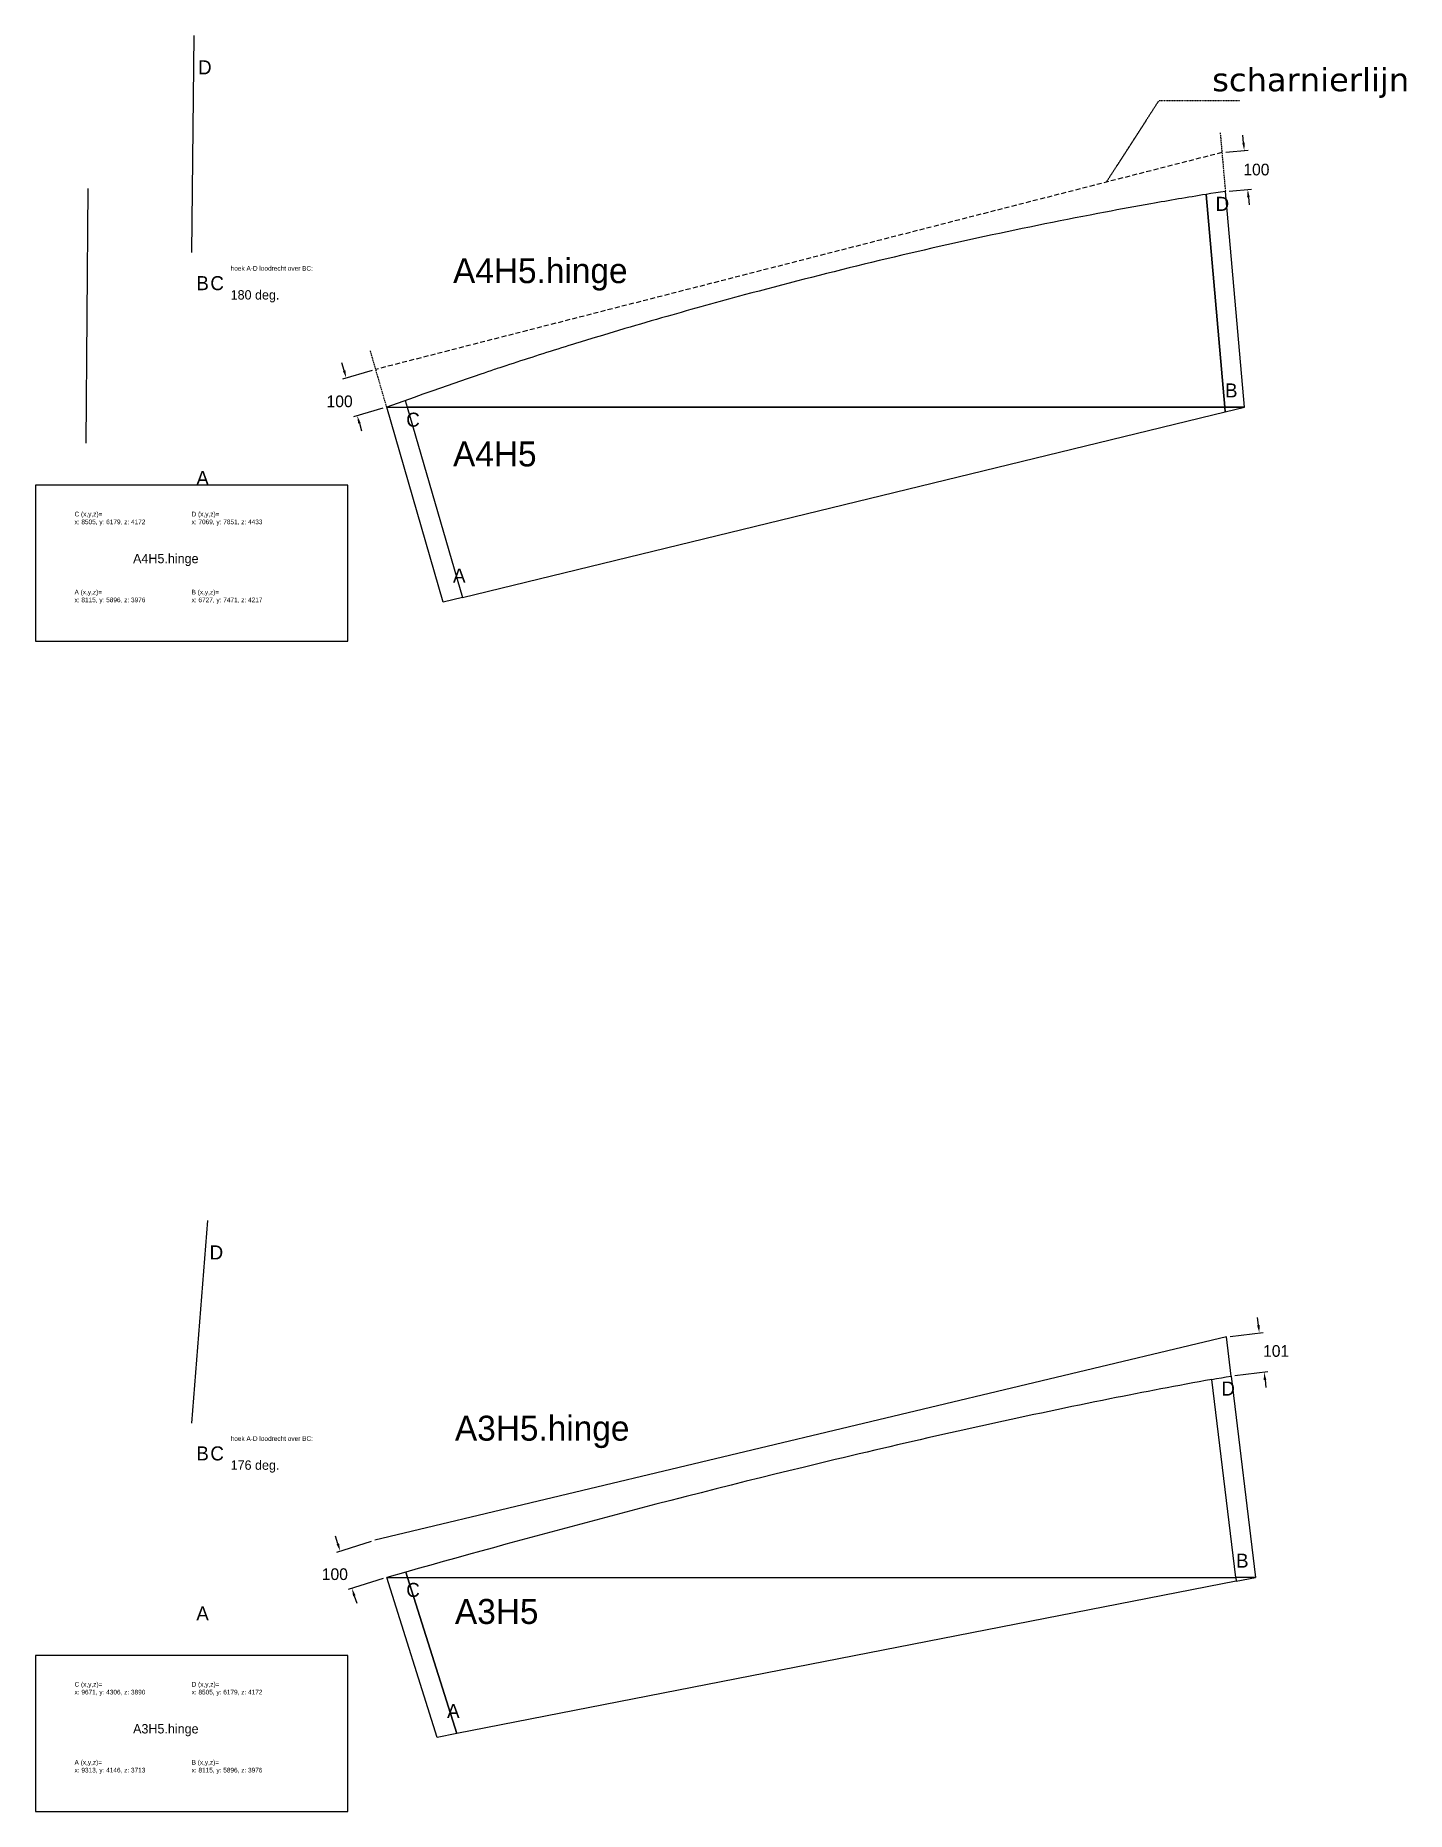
# Model space of a CAD drawing. Extents: x -5084 to 35011, y -26194 to 15088.
# Drawn here: x 16393 to 19906, y 10535 to 15088 of the extents above; entities that cross this region are included whole.
import ezdxf

# ---------------------------------------------------------------- set-up
doc = ezdxf.new("R2010")
doc.units = 0
doc.header["$MEASUREMENT"] = 0
doc.linetypes.add('HIDDEN2', pattern=[0.1875, 0.125, -0.0625])
doc.layers.get('Defpoints').update_dxf_attribs({"linetype": 'CONTINUOUS'})
for name, color, linetype in [('08-coord.marker.cut.hingeA', 7, 'CONTINUOUS'), ('08-dimensions', 6, 'CONTINUOUS'), ('08-text.hingeA', 7, 'CONTINUOUS'), ('10_HINGE.DETAIL.hatch', 7, 'CONTINUOUS'), ('65_SEGA_PLINES', 5, 'CONTINUOUS'), ('80_DOORS_A_HINGE', 5, 'CONTINUOUS')]:
    doc.layers.add(name, color=color, linetype=linetype)
doc.dimstyles.new('sndr', dxfattribs={"dimtxt": 30, "dimasz": 20, "dimexe": 10, "dimexo": 10, "dimgap": 20, "dimtad": 1, "dimtih": 1, "dimtoh": 1, "dimdec": 0, "dimzin": 0, "dimdsep": 46, "dimtxsty": 'Standard', "dimcen": 1, "dimadec": 0, "dimazin": 0, "dimtfac": 1, "dimtdec": 0, "dimtofl": 0, "dimtmove": 2, "dimatfit": 3, "dimfxl": 0, "dimtolj": 1, "dimtzin": 0, "dimarcsym": 0})

msp = doc.modelspace()

# ---------------------------------------------------------------- texts
at = {"layer": '08-coord.marker.cut.hingeA', "color": 6}
for s, p in [('A4H5.hinge', (17463.03183862033, 14453.10053893118)), ('A4H5', (17463.03183862033, 13983.2301441441))]:
    msp.add_text(s, height=64, dxfattribs=at).set_placement(p)
at = {"layer": '08-coord.marker.cut.hingeA'}
for s, p in [('A3H5.hinge', (17467.88880427662, 11485.68999071542)), ('A3H5', (17467.88880427662, 11015.81959592834))]:
    msp.add_text(s, height=64, dxfattribs=at).set_placement(p)
at = {"layer": '08-dimensions', "linetype": 'HIDDEN2', "insert": (19408.45407892839, 15005.06462287343), "char_height": 60, "width": 776.0424, "attachment_point": 1}
msp.add_mtext('{\\fVerdana|b0|i0|c0|p34;scharnierlijn}', dxfattribs=at)
at = {"layer": '08-text.hingeA', "color": 6}
for s, height, p in [('D', 35.99999999999999, (16809.59536857082, 14988.36016406116, -2149.065202078532)), ('D', 36.00000000000001, (19417.19501532461, 14638.37818401192)), ('hoek A-D loodrecht over BC: ', 12, (16893.12981324608, 14485.06065985328)), ('B', 35.99999999999999, (16805.12981324608, 14435.06065985328)), ('C', 35.99999999999999, (16841.12981324608, 14435.06065985329)), ('180 deg.', 24, (16893.12981324608, 14411.06065985328)), ('B', 36, (19441.26435097349, 14160.06065985328)), ('C', 36, (17343.12981324608, 14085.06065985328)), ('A', 35.99999999999999, (16805.12981324608, 13935.54982116737, -144.777866079362)), ('x: 8505, y: 6179, z: 4172', 12, (16493.12981324608, 13835.06065985328)), ('C (x,y,z)=', 12, (16493.12981324608, 13855.06065985328)), ('x: 7069, y: 7851, z: 4433', 12, (16793.12981324608, 13835.06065985328)), ('D (x,y,z)=', 12, (16793.12981324608, 13855.06065985328)), ('A4H5.hinge', 24, (16643.12981324608, 13735.06065985328)), ('A', 36, (17462.90767932544, 13685.54982116737)), ('A (x,y,z)=', 12, (16493.12981324608, 13655.06065985328)), ('B (x,y,z)=', 12, (16793.12981324608, 13655.06065985328)), ('x: 8115, y: 5896, z: 3976', 12, (16493.12981324608, 13635.06065985328)), ('x: 6727, y: 7471, z: 4217', 12, (16793.12981324608, 13635.06065985328))]:
    msp.add_text(s, height=height, dxfattribs=at).set_placement(p)
at = {"layer": '08-text.hingeA'}
for s, height, p in [('D', 35.99999999999999, (16839.21107699569, 11950.21749022699, -2163.797792330215)), ('D', 36, (19431.9276055763, 11601.34361756102)), ('hoek A-D loodrecht over BC: ', 12, (16893.12981324608, 11485.06065985328)), ('B', 35.99999999999999, (16805.12981324608, 11435.06065985329)), ('C', 35.99999999999999, (16841.12981324608, 11435.06065985329)), ('176 deg.', 24, (16893.12981324608, 11411.06065985328)), ('B', 36, (19469.56637992376, 11160.06065985328)), ('C', 36, (17343.12981324608, 11085.06065985328)), ('A', 35.99999999999999, (16805.12981324608, 11024.76960513653, -129.6177119776426)), ('x: 9671, y: 4306, z: 3890', 12, (16493.12981324608, 10835.06065985328)), ('C (x,y,z)=', 12, (16493.12981324608, 10855.06065985328)), ('x: 8505, y: 6179, z: 4172', 12, (16793.12981324608, 10835.06065985328)), ('D (x,y,z)=', 12, (16793.12981324608, 10855.06065985328)), ('A', 36, (17447.74752522372, 10774.76960513652)), ('A3H5.hinge', 24, (16643.12981324608, 10735.06065985328)), ('A (x,y,z)=', 12, (16493.12981324608, 10655.06065985328)), ('B (x,y,z)=', 12, (16793.12981324608, 10655.06065985328)), ('x: 9313, y: 4146, z: 3713', 12, (16493.12981324608, 10635.06065985328)), ('x: 8115, y: 5896, z: 3976', 12, (16793.12981324608, 10635.06065985328))]:
    msp.add_text(s, height=height, dxfattribs=at).set_placement(p)

# ---------------------------------------------------------------- blocks, each defined once
blk = doc.blocks.new('*D13')
at = {"layer": '08-dimensions', "color": 0, "lineweight": -2}
for p, q in [((17183.827542697, 14229.27376389008), (17178.25973406875, 14248.48312377216)), ((17255.4307015595, 14229.20466662275), (17179.79067138422, 14207.28049969388)), ((17283.50984881536, 14132.32948990016), (17207.86981864008, 14110.4053229713)), ((17223.04230720937, 14093.97986740335), (17228.61011583763, 14074.77050752127))]:
    blk.add_line(p, q, dxfattribs=at)
at = {"layer": '08-dimensions', "color": 0}
for points in [[(17187.02910267735, 14230.20173199479), (17180.62598271666, 14228.34579578538), (17189.39535132526, 14210.06440400801)], [(17226.24386718972, 14094.90783550806), (17219.84074722903, 14093.05189929864), (17217.47449858112, 14113.18922728542)]]:
    blk.add_solid(points, dxfattribs=at)
at = {"layer": 'Defpoints', "color": 0}
for p in [(17189.39535132526, 14210.06440400801), (17265.03538150054, 14231.98857093688, -0.7822832782885598), (17293.1145287564, 14135.11339421429)]:
    blk.add_point(p, dxfattribs=at)
at = {"layer": '08-dimensions', "color": 0, "insert": (17172.3260768572, 14149.89648725769), "char_height": 30, "attachment_point": 5}
blk.add_mtext('\\A1;100', dxfattribs=at)
blk = doc.blocks.new('*D14')
at = {"layer": '08-dimensions', "color": 0, "lineweight": -2}
for p, q in [((19488.85851558346, 14812.92027305395), (19487.09180800059, 14832.84208884259)), ((19443.32828700857, 14788.80406772556), (19500.58613106066, 14793.88181105674)), ((19452.15592321894, 14689.26153780336), (19509.41376727102, 14694.33928113454)), ((19501.21956695957, 14673.53411155446), (19502.98627454245, 14653.61229576582))]:
    blk.add_line(p, q, dxfattribs=at)
at = {"layer": '08-dimensions', "color": 0}
for points in [[(19492.1788182149, 14813.21472431776), (19485.53821295202, 14812.62582179013), (19490.62522316634, 14792.9984572653)], [(19504.53986959101, 14673.82856281827), (19497.89926432813, 14673.23966029065), (19499.4528593767, 14693.4559273431)]]:
    blk.add_solid(points, dxfattribs=at)
at = {"layer": 'Defpoints', "color": 0}
for p in [(19433.36737911425, 14787.92071393412), (19490.62522316634, 14792.9984572653), (19442.19501532461, 14688.37818401192)]:
    blk.add_point(p, dxfattribs=at)
at = {"layer": '08-dimensions', "color": 0, "insert": (19521.76577877996, 14744.14079317792), "char_height": 30, "attachment_point": 5}
blk.add_mtext('\\A1;100', dxfattribs=at)
blk = doc.blocks.new('*D15')
at = {"layer": '08-dimensions', "color": 0, "lineweight": -2}
for p, q in [((17167.83727421702, 11221.47404924689), (17161.81244414368, 11240.5450068156)), ((17253.42722194153, 11227.53902477888), (17164.326625506, 11199.39067664152)), ((17283.59433446172, 11132.04824481661), (17194.4937380262, 11103.89989667924)), ((17210.05404688389, 11087.8413541472), (17216.07887695722, 11068.7703965785))]:
    blk.add_line(p, q, dxfattribs=at)
at = {"layer": '08-dimensions', "color": 0}
for points in [[(17171.01576714514, 11222.47818759245), (17164.6587812889, 11220.46991090133), (17173.86210429036, 11202.40309167818)], [(17213.232539812, 11088.84549249276), (17206.87555395577, 11086.83721580165), (17204.02921681055, 11106.91231171591)]]:
    blk.add_solid(points, dxfattribs=at)
at = {"layer": 'Defpoints', "color": 0}
for p in [(17262.96270072588, 11230.55143981555), (17293.12981324608, 11135.06065985328), (17204.02921681055, 11106.91231171591)]:
    blk.add_point(p, dxfattribs=at)
at = {"layer": '08-dimensions', "color": 0, "insert": (17160.1541778787, 11143.23996276267), "char_height": 30, "attachment_point": 5}
blk.add_mtext('\\A1;100', dxfattribs=at)
blk = doc.blocks.new('*D16')
at = {"layer": '08-dimensions', "color": 0, "lineweight": -2}
for p, q in [((19526.85233797043, 11781.63447516667), (19524.4434737273, 11801.48887954097)), ((19454.69962949759, 11752.73378045592), (19539.18840440071, 11762.98450291393)), ((19466.85480776344, 11652.54804968258), (19551.34358266656, 11662.79877214059)), ((19543.82524472254, 11641.73993564473), (19546.23410896567, 11621.88553127043))]:
    blk.add_line(p, q, dxfattribs=at)
at = {"layer": '08-dimensions', "color": 0}
for points in [[(19530.16140536614, 11782.03595254052), (19523.54327057472, 11781.23299779281), (19529.26120221356, 11761.78007079237)], [(19547.13431211825, 11642.14141301858), (19540.51617732683, 11641.33845827087), (19541.41638047941, 11661.59434001903)]]:
    blk.add_solid(points, dxfattribs=at)
at = {"layer": 'Defpoints', "color": 0}
for p in [(19444.77242731044, 11751.52934833436), (19541.41638047941, 11661.59434001903), (19456.92760557629, 11651.34361756101)]:
    blk.add_point(p, dxfattribs=at)
at = {"layer": '08-dimensions', "color": 0, "insert": (19572.30144392134, 11715.44941932526), "char_height": 30, "attachment_point": 5}
blk.add_mtext('\\A1;101', dxfattribs=at)

# ---------------------------------------------------------------- dimensions: what is measured, and where the dimension line sits
at = {"layer": '08-dimensions'}
for base, p1, p2, angle, picture, middle in [((19490.62522316634, 14792.9984572653), (19442.19501532461, 14688.37818401192), (19433.36737911425, 14787.92071393412), 95.06784989337771, '*D14', (19521.76577877996, 14744.14079317792)), ((19541.41638047941, 11661.59434001903), (19444.77242731044, 11751.52934833436), (19456.92760557629, 11651.34361756102), 276.9176822931769, '*D16', (19572.30144392134, 11715.44941932526)), ((17204.02921681055, 11106.91231171591), (17262.96270072588, 11230.55143981555), (17293.12981324608, 11135.06065985328), 287.53218597261184, '*D15', (17160.1541778787, 11143.23996276267))]:
    dim = msp.add_linear_dim(base=base, p1=p1, p2=p2, angle=angle, dimstyle='sndr', dxfattribs=at)
    dim.commit()
    dim.dimension.update_dxf_attribs({"geometry": picture, "text_midpoint": middle, "dimtype": 161})
dim = msp.add_linear_dim(base=(17189.39535132526, 14210.06440400801), p1=(17293.1145287564, 14135.11339421429), p2=(17265.03538150054, 14231.98857093688, -0.7822832782885598), angle=106.16416409156643, text='100', dimstyle='sndr', dxfattribs=at)
dim.commit()
dim.dimension.update_dxf_attribs({"geometry": '*D13', "text_midpoint": (17172.3260768572, 14149.89648725769), "dimtype": 161})

# ---------------------------------------------------------------- linework, layer by layer
at = {"layer": '08-text.hingeA', "color": 6}
msp.add_lwpolyline([(16393.12981324608, 13535.06065985328), (17193.12981324608, 13535.06065985328), (17193.12981324608, 13935.06065985328), (16393.12981324608, 13935.06065985328)], close=True, dxfattribs=at)
at = {"layer": '08-text.hingeA'}
msp.add_lwpolyline([(16393.12981324608, 10535.06065985328), (17193.12981324608, 10535.06065985328), (17193.12981324608, 10935.06065985328), (16393.12981324608, 10935.06065985328)], close=True, dxfattribs=at)
at = {"layer": '10_HINGE.DETAIL.hatch', "color": 6, "linetype": 'HIDDEN2'}
for p, q in [((19137.56326649641, 14712.08038394037, -0.1067191791660492), (19271.74258295125, 14920.2046574209, -0.01941236439738243)), ((19479.11675409471, 14920.20465742089), (19271.74258295125, 14920.2046574209))]:
    msp.add_line(p, q, dxfattribs=at)
at = {"layer": '10_HINGE.DETAIL.hatch', "color": 6, "linetype": 'HIDDEN2', "ltscale": 30}
msp.add_line((19428.89162425815, 14838.39039246087), (19442.19501532461, 14688.37818401192), dxfattribs=at)
at = {"layer": '65_SEGA_PLINES', "color": 2, "extrusion": (-1.936107229816297e-07, -1.716470249268908e-08, 0.9999999999999812)}
for p, q in [((19277.92482569839, 14661.20983418781, -3.227405585615542e-05), (19269.09742112296, 14659.65781150287, -3.400977604570496e-05)), ((19286.74888007682, 14662.75225832922, -3.053914905681501e-05), (19277.92482569839, 14661.20983418781, -3.227405585615542e-05)), ((19295.57021209121, 14664.28512814604, -2.880493333348066e-05), (19286.74888007682, 14662.75225832922, -3.053914905681501e-05)), ((19304.38944957457, 14665.80848785727, -2.707128637194757e-05), (19295.57021209121, 14664.28512814604, -2.880493333348066e-05)), ((19313.20722035988, 14667.32238168186, -2.533808585801397e-05), (19304.38944957457, 14665.80848785727, -2.707128637194757e-05)), ((19322.02415228011, 14668.82685383879, -2.360520947747606e-05), (19313.20722035988, 14667.32238168186, -2.533808585801397e-05)), ((19330.84087316825, 14670.32194854704, -2.187253491612977e-05), (19322.02415228011, 14668.82685383879, -2.360520947747606e-05)), ((19339.65801085729, 14671.80771002557, -2.013993985977184e-05), (19330.84087316825, 14670.32194854704, -2.187253491612977e-05)), ((19348.47619318021, 14673.28418249334, -1.840730199419995e-05), (19339.65801085729, 14671.80771002557, -2.013993985977184e-05)), ((19357.29604796999, 14674.75141016935, -1.667449900520911e-05), (19348.47619318021, 14673.28418249334, -1.840730199419995e-05)), ((19366.11820305963, 14676.20943727255, -1.494140857859628e-05), (19357.29604796999, 14674.75141016935, -1.667449900520911e-05)), ((19374.94328628209, 14677.65830802193, -1.320790840015837e-05), (19366.11820305963, 14676.20943727255, -1.494140857859628e-05)), ((19383.77192547038, 14679.09806663644, -1.147387615569136e-05), (19374.94328628209, 14677.65830802193, -1.320790840015837e-05)), ((19392.60474845746, 14680.52875733506, -9.739189530992716e-06), (19383.77192547038, 14679.09806663644, -1.147387615569136e-05)), ((19440.97787397507, 14135.06186620367, -9.736410632531006e-06), (19392.60474845746, 14680.52875733506, -9.739189530992716e-06)), ((19037.87906104755, 14616.43404310412, -7.951805303171009e-05), (19018.50561368558, 14612.59572097166, -8.333484383958286e-05)), ((19057.2639663925, 14620.24086404754, -7.569958454400807e-05), (19037.87906104755, 14616.43404310412, -7.951805303171009e-05)), ((19076.66196087148, 14624.01648947481, -7.187911732135647e-05), (19057.2639663925, 14620.24086404754, -7.569958454400807e-05)), ((19096.07467563555, 14627.76122505878, -6.805633030863487e-05), (19076.66196087148, 14624.01648947481, -7.187911732135647e-05)), ((19115.50374183579, 14631.47537647234, -6.423090245072203e-05), (19096.07467563555, 14627.76122505878, -6.805633030863487e-05)), ((19134.95079062324, 14635.15924938833, -6.040251269249987e-05), (19115.50374183579, 14631.47537647234, -6.423090245072203e-05)), ((19149.50102757059, 14637.8935162892, -5.753849791968079e-05), (19134.95079062324, 14635.15924938833, -6.040251269249987e-05)), ((19164.05294445012, 14640.60932550843, -5.467447471459164e-05), (19149.50102757059, 14637.8935162892, -5.753849791968079e-05)), ((19178.60708279301, 14643.30682390525, -5.181033571019424e-05), (19164.05294445012, 14640.60932550843, -5.467447471459164e-05)), ((19193.16398413044, 14645.98615833889, -4.894597353945023e-05), (19178.60708279301, 14643.30682390525, -5.181033571019424e-05)), ((19207.72418999359, 14648.6474756686, -4.608128083532001e-05), (19193.16398413044, 14645.98615833889, -4.894597353945023e-05)), ((19222.28824191364, 14651.29092275361, -4.321615023076874e-05), (19207.72418999359, 14648.6474756686, -4.608128083532001e-05)), ((19236.85668142176, 14653.91664645314, -4.035047435875646e-05), (19222.28824191364, 14651.29092275361, -4.321615023076874e-05)), ((19251.43005004913, 14656.52479362645, -3.748414585224723e-05), (19236.85668142176, 14653.91664645314, -4.035047435875646e-05)), ((19260.26603851753, 14658.0961460554, -3.574643193966824e-05), (19251.43005004913, 14656.52479362645, -3.748414585224723e-05)), ((19269.09742112296, 14659.65781150287, -3.400977604570496e-05), (19260.26603851753, 14658.0961460554, -3.574643193966824e-05)), ((18825.04247589525, 14572.41268621975, -0.0001214811116542342), (18805.70735201234, 14568.2120077791, -0.0001252967023638442)), ((18844.39105673601, 14576.58283225019, -0.0001176634396130228), (18825.04247589525, 14572.41268621975, -0.0001214811116542342)), ((18863.7347840491, 14580.71842036292, -0.0001138473004431882), (18844.39105673601, 14576.58283225019, -0.0001176634396130228)), ((18883.07528898559, 14584.81975623083, -0.0001100323730896091), (18863.7347840491, 14580.71842036292, -0.0001138473004431882)), ((18902.41420269655, 14588.88714552677, -0.0001062183364971633), (18883.07528898559, 14584.81975623083, -0.0001100323730896091)), ((18921.75315633303, 14592.9208939236, -0.0001024048696107335), (18902.41420269655, 14588.88714552677, -0.0001062183364971633)), ((18941.09378104611, 14596.9213070942, -9.859165137519763e-05), (18921.75315633303, 14592.9208939236, -0.0001024048696107335)), ((18960.43770798683, 14600.88869071144, -9.4778360735436e-05), (18941.09378104611, 14596.9213070942, -9.859165137519763e-05)), ((18979.78656830628, 14604.82335044819, -9.096467663632549e-05), (18960.43770798683, 14600.88869071144, -9.4778360735436e-05)), ((18999.14199315551, 14608.7255919773, -8.715027802274852e-05), (18979.78656830628, 14604.82335044819, -9.096467663632549e-05)), ((19018.50561368558, 14612.59572097166, -8.333484383958286e-05), (18999.14199315551, 14608.7255919773, -8.715027802274852e-05)), ((18612.76378899813, 14524.481753285, -0.0001634032619019977), (18593.50852574382, 14519.93885576131, -0.0001672092648263168)), ((18632.02593173361, 14528.99410246808, -0.0001595964513895373), (18612.76378899813, 14524.481753285, -0.0001634032619019977)), ((18651.29503006542, 14533.47579081351, -0.0001557888204831959), (18632.02593173361, 14528.99410246808, -0.0001595964513895373)), ((18670.57116010878, 14537.92670582427, -0.0001519803563772332), (18651.29503006542, 14533.47579081351, -0.0001557888204831959)), ((18689.85439797889, 14542.34673500335, -0.0001481710462659069), (18670.57116010878, 14537.92670582427, -0.0001519803563772332)), ((18709.14481979094, 14546.73576585371, -0.0001443608773434769), (18689.85439797889, 14542.34673500335, -0.0001481710462659069)), ((18728.44250166014, 14551.09368587834, -0.0001405498368042024), (18709.14481979094, 14546.73576585371, -0.0001443608773434769)), ((18747.74751970168, 14555.42038258021, -0.0001367379118423423), (18728.44250166014, 14551.09368587834, -0.0001405498368042024)), ((18767.05995003076, 14559.71574346231, -0.0001329250896521572), (18747.74751970168, 14555.42038258021, -0.0001367379118423423)), ((18786.37986876258, 14563.97965602762, -0.000129111357427904), (18767.05995003076, 14559.71574346231, -0.0001329250896521572)), ((18805.70735201234, 14568.2120077791, -0.0001252967023638442), (18786.37986876258, 14563.97965602762, -0.000129111357427904)), ((18439.60244934489, 14482.48370151635, -0.0001976500381286131), (18420.36631902944, 14477.66081798936, -0.0002014571425872548)), ((18458.84068664544, 14487.27589733389, -0.0001938430524804663), (18439.60244934489, 14482.48370151635, -0.0001976500381286131)), ((18478.07970140872, 14492.03697280906, -0.0001900364504786167), (18458.84068664544, 14487.27589733389, -0.0001938430524804663)), ((18497.31816411238, 14496.76649530895, -0.0001862304969588621), (18478.07970140872, 14492.03697280906, -0.0001900364504786167)), ((18516.55474523406, 14501.46403220067, -0.0001824254567570045), (18497.31816411238, 14496.76649530895, -0.0001862304969588621)), ((18535.78325171577, 14506.12799811666, -0.0001786225561278397), (18516.55474523406, 14501.46403220067, -0.0001824254567570045)), ((18555.01833321783, 14510.76186568011, -0.0001748188991334966), (18535.78325171577, 14506.12799811666, -0.0001786225561278397)), ((18574.26006585545, 14515.365522394, -0.0001710144729682363), (18555.01833321783, 14510.76186568011, -0.0001748188991334966)), ((18593.50852574382, 14519.93885576131, -0.0001672092648263168), (18574.26006585545, 14515.365522394, -0.0001710144729682363)), ((18247.55533170863, 14432.94530375013, -0.0002356827312803287), (18228.4133949738, 14427.83933793835, -0.0002394764578749258)), ((18266.71267065214, 14438.02490818151, -0.0002318864751382264), (18247.55533170863, 14432.94530375013, -0.0002356827312803287)), ((18285.88408228197, 14443.07771859958, -0.0002280879542844203), (18266.71267065214, 14438.02490818151, -0.0002318864751382264)), ((18305.06823707575, 14448.10330237144, -0.000224287433554709), (18285.88408228197, 14443.07771859958, -0.0002280879542844203)), ((18324.26380551111, 14453.10122686417, -0.000220485177784895), (18305.06823707575, 14448.10330237144, -0.000224287433554709)), ((18343.46945806573, 14458.07105944488, -0.0002166814518107758), (18324.26380551111, 14453.10122686417, -0.000220485177784895)), ((18362.68386521723, 14463.01236748066, -0.0002128765204681516), (18343.46945806573, 14458.07105944488, -0.0002166814518107758)), ((18381.90569744325, 14467.9247183386, -0.0002090706485928241), (18362.68386521723, 14463.01236748066, -0.0002128765204681516)), ((18401.13362522144, 14472.8076793858, -0.0002052641010205911), (18381.90569744325, 14467.9247183386, -0.0002090706485928241)), ((18420.36631902944, 14477.66081798936, -0.0002014571425872548), (18401.13362522144, 14472.8076793858, -0.0002052641010205911)), ((18085.21153582189, 14388.67372454321, -0.0002678741394595123), (18072.81880567484, 14385.20364907912, -0.0002703330677159674)), ((18097.60879848271, 14392.13213748121, -0.0002654145338435799), (18085.21153582189, 14388.67372454321, -0.0002678741394595123)), ((18110.00998798713, 14395.57873276057, -0.0002629543707952153), (18097.60879848271, 14392.13213748121, -0.0002654145338435799)), ((18122.41449866495, 14399.01335524874, -0.0002604937702414646), (18110.00998798713, 14395.57873276057, -0.0002629543707952153)), ((18134.821724846, 14402.43584981319, -0.0002580328521093733), (18122.41449866495, 14399.01335524874, -0.0002604937702414646)), ((18147.23106086009, 14405.84606132136, -0.0002555717363259871), (18134.821724846, 14402.43584981319, -0.0002580328521093733)), ((18159.64190103707, 14409.24383464072, -0.0002531105428183492), (18147.23106086009, 14405.84606132136, -0.0002555717363259871)), ((18172.05363970672, 14412.62901463872, -0.0002506493915135091), (18159.64190103707, 14409.24383464072, -0.0002531105428183492)), ((18184.46567119888, 14416.00144618281, -0.0002481884023385097), (18172.05363970672, 14412.62901463872, -0.0002506493915135091)), ((18196.87738984336, 14419.36097414044, -0.0002457276952203986), (18184.46567119888, 14416.00144618281, -0.0002481884023385097)), ((18209.28818996999, 14422.70744337907, -0.0002432673900862193), (18196.87738984336, 14419.36097414044, -0.0002457276952203986)), ((18228.4133949738, 14427.83933793835, -0.0002394764578749258), (18209.28818996999, 14422.70744337907, -0.0002432673900862193)), ((17930.31516220684, 14344.32958547812, -0.0002986248922967019), (17916.89304816038, 14340.38098041626, -0.0003012913341323268)), ((17943.74151617347, 14348.26196581975, -0.0002959579080595629), (17930.31516220684, 14344.32958547812, -0.0002986248922967019)), ((17957.17232309723, 14352.17821477777, -0.0002932903385725745), (17943.74151617347, 14348.26196581975, -0.0002959579080595629)), ((17970.60779601507, 14356.07842568882, -0.0002906221409874055), (17957.17232309723, 14352.17821477777, -0.0002932903385725745)), ((17984.04814796392, 14359.96269188952, -0.0002879532724557234), (17970.60779601507, 14356.07842568882, -0.0002906221409874055)), ((17997.49359198074, 14363.83110671649, -0.0002852836901291948), (17984.04814796392, 14359.96269188952, -0.0002879532724557234)), ((18010.94434110247, 14367.68376350636, -0.0002826133511594876), (17997.49359198074, 14363.83110671649, -0.0002852836901291948)), ((18023.30532362795, 14371.20982461274, -0.0002801596086061037), (18010.94434110247, 14367.68376350636, -0.0002826133511594876)), ((18035.67386701811, 14374.72499885575, -0.0002777045890580134), (18023.30532362795, 14371.20982461274, -0.0002801596086061037)), ((18048.04936560277, 14378.22913110285, -0.0002752484124422639), (18035.67386701811, 14374.72499885575, -0.0002777045890580134)), ((18060.43121371173, 14381.72206622149, -0.0002727911986859007), (18048.04936560277, 14378.22913110285, -0.0002752484124422639)), ((18072.81880567484, 14385.20364907912, -0.0002703330677159674), (18060.43121371173, 14381.72206622149, -0.0002727911986859007)), ((17779.09051529083, 14298.82046302947, -0.0003286847560662864), (17769.54375190783, 14295.871445638, -0.0003305837308331743)), ((17788.6424012288, 14301.76189869481, -0.0003267849196559008), (17779.09051529083, 14298.82046302947, -0.0003286847560662864)), ((17807.759456915, 14307.621456773, -0.000322983075112066), (17788.6424012288, 14301.76189869481, -0.0003267849196559008)), ((17826.89075125707, 14313.44898372436, -0.0003191790236165344), (17807.759456915, 14307.621456773, -0.000322983075112066)), ((17846.03211654568, 14319.2433434007, -0.0003153735915841724), (17826.89075125707, 14313.44898372436, -0.0003191790236165344)), ((17865.17938507146, 14325.0033996538, -0.000311567605429847), (17846.03211654568, 14319.2433434007, -0.0003153735915841724)), ((17884.32838912506, 14330.72801633549, -0.0003077618915684242), (17865.17938507146, 14325.0033996538, -0.000311567605429847)), ((17903.47496099714, 14336.41605729755, -0.0003039572764147711), (17884.32838912506, 14330.72801633549, -0.0003077618915684242)), ((17916.89304816038, 14340.38098041626, -0.0003012913341323268), (17903.47496099714, 14336.41605729755, -0.0003039572764147711)), ((17626.67176682461, 14250.59966377953, -0.0003590223558258737), (17617.14450081191, 14247.49860003403, -0.0003609201655232328)), ((17636.15489324352, 14253.67498547444, -0.0003571335338818192), (17626.67176682461, 14250.59966377953, -0.0003590223558258737)), ((17645.65918865537, 14256.74620808723, -0.0003552406837532625), (17636.15489324352, 14253.67498547444, -0.0003571335338818192)), ((17655.17818480578, 14259.81152430362, -0.0003533450887856218), (17645.65918865537, 14256.74620808723, -0.0003552406837532625)), ((17664.70020897354, 14262.8674207673, -0.000351449069248605), (17655.17818480578, 14259.81152430362, -0.0003533450887856218)), ((17674.21358843744, 14265.91038412199, -0.0003495549454119228), (17664.70020897354, 14262.8674207673, -0.000351449069248605)), ((17683.72405943166, 14268.94245138428, -0.0003476615717143408), (17674.21358843744, 14265.91038412199, -0.0003495549454119228)), ((17693.24730975345, 14271.96875948682, -0.000345765822656173), (17683.72405943166, 14268.94245138428, -0.0003476615717143408)), ((17702.77999117243, 14274.98833642969, -0.0003438683631748129), (17693.24730975345, 14271.96875948682, -0.000345765822656173)), ((17712.31875545819, 14278.00021021293, -0.0003419698582076591), (17702.77999117243, 14274.98833642969, -0.0003438683631748129)), ((17721.86025438037, 14281.0034088366, -0.0003400709726921058), (17712.31875545819, 14278.00021021293, -0.0003419698582076591)), ((17731.40113970857, 14283.99696030075, -0.0003381723715655503), (17721.86025438037, 14281.0034088366, -0.0003400709726921058)), ((17740.93806321239, 14286.97989260545, -0.0003362747197653881), (17731.40113970857, 14283.99696030075, -0.0003381723715655503)), ((17750.46767666145, 14289.95123375075, -0.0003343786822290157), (17740.93806321239, 14286.97989260545, -0.0003362747197653881)), ((17760.00263204349, 14292.91498853891, -0.0003324817406547025), (17750.46767666145, 14289.95123375075, -0.0003343786822290157)), ((17769.54375190783, 14295.871445638, -0.0003305837308331743), (17760.00263204349, 14292.91498853891, -0.0003324817406547025)), ((17499.63966906432, 14207.99500982593, -0.0003843484283250347), (17482.51584815916, 14202.08706300639, -0.0003877651918201904)), ((17516.7875468838, 14213.88405204892, -0.0003809273316450793), (17499.63966906432, 14207.99500982593, -0.0003843484283250347)), ((17533.94425245782, 14219.74732957694, -0.000377504968060509), (17516.7875468838, 14213.88405204892, -0.0003809273316450793)), ((17542.52618190508, 14222.6684933418, -0.000375793273588693), (17533.94425245782, 14219.74732957694, -0.000377504968060509)), ((17551.11077271311, 14225.58182766805, -0.0003740811982388747), (17542.52618190508, 14222.6684933418, -0.000375793273588693)), ((17559.69847694583, 14228.48597591991, -0.000372368677772888), (17551.11077271311, 14225.58182766805, -0.0003740811982388747)), ((17563.99379057299, 14229.93372192947, -0.0003715122088665629), (17559.69847694583, 14228.48597591991, -0.000372368677772888)), ((17568.29044490919, 14231.37748549546, -0.0003706555487420481), (17563.99379057299, 14229.93372192947, -0.0003715122088665629)), ((17572.0192342207, 14232.62548831465, -0.0003699121935504979), (17568.29044490919, 14231.37748549546, -0.0003706555487420481)), ((17575.74929906494, 14233.86967262217, -0.0003691686569457533), (17572.0192342207, 14232.62548831465, -0.0003699121935504979)), ((17583.21245932016, 14236.3489348105, -0.0003676811532951474), (17575.74929906494, 14233.86967262217, -0.0003691686569457533)), ((17590.67895675373, 14238.81812413298, -0.0003661931764287746), (17583.21245932016, 14236.3489348105, -0.0003676811532951474)), ((17598.14831451229, 14241.27864597209, -0.0003647047945475868), (17590.67895675373, 14238.81812413298, -0.0003661931764287746)), ((17607.62078633221, 14244.38664413313, -0.0003628174745663273), (17598.14831451229, 14241.27864597209, -0.0003647047945475868)), ((17617.14450081191, 14247.49860003403, -0.0003609201655232328), (17607.62078633221, 14244.38664413313, -0.0003628174745663273)), ((17363.32405320761, 14160.25736647098, -0.0004115599957106276), (17293.1145287564, 14135.11339421429)), ((17385.93219673013, 14168.28442838315, -0.0004070450345683466), (17363.32405320761, 14160.25736647098, -0.0004115599957106276)), ((17408.53900016019, 14176.2679118046, -0.0004025310808941654), (17385.93219673013, 14168.28442838315, -0.0004070450345683466)), ((17431.12992089805, 14184.20249845103, -0.0003980210415780985), (17408.53900016019, 14176.2679118046, -0.0004025310808941654)), ((17448.22977247929, 14190.17945615436, -0.0003946077342497872), (17431.12992089805, 14184.20249845103, -0.0003980210415780985)), ((17465.3688154319, 14196.14476139434, -0.0003911870390627967), (17448.22977247929, 14190.17945615436, -0.0003946077342497872)), ((17482.51584815916, 14202.08706300639, -0.0003877651918201904), (17465.3688154319, 14196.14476139434, -0.0003911870390627967)), ((17340.72911219234, 14152.1920443524, -0.0004160730574309953), (17345.69985618263, 14135.11213099812, -0.0004154038397246048)), ((17345.69985618263, 14135.11213099812, -0.0004154038397246048), (19440.97787397507, 14135.06186620367, -9.736410632531006e-06))]:
    msp.add_line(p, q, dxfattribs=at)
at = {"layer": '65_SEGA_PLINES', "color": 2, "extrusion": (0.9999674327548735, -0.008070528457905944, 1.936146971914798e-07)}
msp.add_lwpolyline([(14570.12118810013, -2147.851289463967), (14570.11998174974, -2198.137766462389), (15123.43750590838, -2149.068430813508), (15121.50127481775, -2136.650669749543), (15119.54770766247, -2124.247521469653), (15117.57668296093, -2111.857261144903), (15115.58807923152, -2099.478163946364), (14570.12118810013, -2147.851289463968)], dxfattribs=at)
msp.add_lwpolyline([(14570.12118810013, -2147.851289463967), (14570.11998174974, -2198.137766462389), (15123.43750590838, -2149.068430813508), (15121.50127481775, -2136.650669749543), (15119.54770766247, -2124.247521469653), (15117.57668296093, -2111.857261144903), (15115.58807923152, -2099.478163946364), (14570.12118810013, -2147.851289463968)], dxfattribs=at)
at = {"layer": '65_SEGA_PLINES', "color": 2, "extrusion": (0.9999674327549176, -0.008070528452458885, 1.936107229538741e-07)}
for points in [[(14570.17145280374, -52.57327160521198), (14570.1211880093, -2147.85128939769), (15115.58807914068, -2099.478163880087), (15114.15738844206, -2090.645340893005), (15112.71762982755, -2081.816701704723), (15111.26875907818, -2072.991618482258), (15109.81073197497, -2064.169463392623), (15108.34350429897, -2055.349608602838), (15106.86703183119, -2046.53142627992), (15105.38127035266, -2037.714288590879), (15103.88617564442, -2028.897567702735), (15102.38170348748, -2020.080635782503), (15100.86780966289, -2011.262864997197), (15099.34444995167, -2002.443627513839), (15097.81158013484, -1993.62229549944), (15096.26915599344, -1984.798241121014), (15094.71713330849, -1975.970836545582), (15093.15546786103, -1967.139453940156), (15091.58411543208, -1958.303465471753), (15088.97596825877, -1943.730096844385), (15086.35024455923, -1929.161657336263), (15083.70679747423, -1914.597605416215), (15081.04548014452, -1900.037399553064), (15078.36614571087, -1885.480498215631), (15075.66864731405, -1870.926359872742), (15072.95283809482, -1856.374442993211), (15070.21857119395, -1841.824206045866), (15066.53469827796, -1822.377157258407), (15062.82054686441, -1802.94809105817), (15059.07581128044, -1783.535376294096), (15055.30018585317, -1764.137381815116), (15051.49336490974, -1744.752476470172), (15047.65504277728, -1725.379029108194), (15043.78491378293, -1706.015408578126), (15039.88267225381, -1686.659983728902), (15035.94801251707, -1667.311123409454), (15031.98062889983, -1647.967196468726), (15027.98021572923, -1628.626571755651), (15023.94646733239, -1609.287618119166), (15019.87907803645, -1589.948704408206), (15015.77774216855, -1570.608199471714), (15011.64215405581, -1551.26447215862), (15007.47200802537, -1531.91589131786), (15003.27132958472, -1512.580767434961), (14999.03897783324, -1493.253284185198), (14994.77506526794, -1473.933365453376), (14990.47970438584, -1454.620935124296), (14986.15300768396, -1435.315917082751), (14981.79508765933, -1416.018235213556), (14977.40605680897, -1396.727813401502), (14972.9860276299, -1377.444575531393), (14968.53511261914, -1358.168445488033), (14964.0534242737, -1338.899347156216), (14959.54107509063, -1319.63720442075), (14954.99817756693, -1300.381941166429), (14950.42484419962, -1281.133481278062), (14945.82118748573, -1261.891748640446), (14941.18731992228, -1242.65666713838), (14936.52335400629, -1223.428160656671), (14931.82581711458, -1204.191579534986), (14927.09629461468, -1184.953116831325), (14922.33521913951, -1165.714102068043), (14917.54302332197, -1146.4758647675), (14912.72013979498, -1127.239734452044), (14907.86700119142, -1108.007040644044), (14902.98404014422, -1088.779112865854), (14898.07168928628, -1069.55728063983), (14893.13038125051, -1050.342873488334), (14888.1605486698, -1031.137220933718), (14883.16262417706, -1011.941652498345), (14878.1370404052, -992.7574977045665), (14873.08422998713, -973.5860860747434), (14868.00462555576, -954.4287471312356), (14862.89865974397, -935.2868103964015), (14857.76676518469, -916.1616053925932), (14854.42029594606, -903.7508052659626), (14851.06076798843, -891.3390866214786), (14847.68833644434, -878.9270551293205), (14844.30315644634, -866.5153164596672), (14840.90538312699, -854.1044762826994), (14837.49517161881, -841.695140268599), (14834.07267705436, -829.2879140875467), (14830.63805456619, -816.8834034097243), (14827.19145928683, -804.4822139053109), (14823.73304634883, -792.0849512444881), (14820.26297088475, -779.6922210974349), (14816.78138802711, -767.3046291343343), (14813.28845290847, -754.9227810253687), (14809.78432066137, -742.5472824407151), (14806.26914641836, -730.1787390505524), (14802.74308531198, -717.8177565250678), (14798.89042852211, -704.367007403336), (14795.02201369514, -690.9215633865173), (14791.13774749444, -677.4812114376682), (14787.2375365834, -664.0457385198335), (14783.32128762537, -650.614931596074), (14779.38890728374, -637.1885776294339), (14775.44030222188, -623.7664635829732), (14771.47537910317, -610.3483764197359), (14765.78733814111, -591.2018045476559), (14760.06272145943, -572.0528004940513), (14754.30266520632, -552.9055319682714), (14748.50830552998, -533.7641666796688), (14742.68077857862, -514.6328723375934), (14736.82122050043, -495.5158166513971), (14733.87978483509, -485.9639307134276), (14730.93076744362, -476.4171673304326), (14727.97431034453, -466.8760474660845), (14725.01055555637, -457.3410920840505), (14722.03921441107, -447.8114786349839), (14719.05628210637, -438.2745551311567), (14716.06273064222, -428.7336698029628), (14713.05953201855, -419.1921708807803), (14710.04765823531, -409.6534065950118), (14707.02808129244, -400.1207251760359), (14704.0017731899, -390.597474854248), (14700.9697059276, -381.087003860029), (14697.92674257292, -371.573624396136), (14694.87084610924, -362.0516002283728), (14691.80552989286, -352.5326040779588), (14688.73430728006, -343.028308666107), (14685.65898558515, -333.5451822471981), (14682.55792183965, -324.0179162344986), (14679.44596593875, -314.4942017547982), (14676.33796777771, -305.0217299348822), (14673.8774459386, -297.552372176322), (14671.40825661612, -290.0858747427569), (14668.92899442779, -282.6227144875299), (14667.68481012027, -278.8926496432983), (14666.43680730108, -275.1638603317853), (14664.99304373509, -270.8672059955779), (14663.54529772553, -266.5718923684281), (14660.64114947366, -257.9841881357071), (14657.72781514742, -249.3995973276623), (14654.80665138256, -240.8176678804064), (14648.94337385453, -223.6609623063854), (14643.05433163156, -206.5130844869005), (14637.14638481201, -189.389263581744), (14631.20408319995, -172.2422308544905), (14625.23877795998, -155.1031879018778), (14619.26182025665, -138.0033363206404), (14611.32723361022, -115.4124155827737), (14603.34375018877, -92.80561215272128), (14595.3166882766, -70.1974686301985), (14587.25136615801, -47.60252761491963), (14570.17145280374, -52.57327160521471)], [(14570.17145280374, -52.57327160521198), (14570.1211880093, -2147.85128939769), (15115.58807914068, -2099.478163880087), (15114.15738844206, -2090.645340893005), (15112.71762982755, -2081.816701704723), (15111.26875907818, -2072.991618482258), (15109.81073197497, -2064.169463392623), (15108.34350429897, -2055.349608602838), (15106.86703183119, -2046.53142627992), (15105.38127035266, -2037.714288590879), (15103.88617564442, -2028.897567702735), (15102.38170348748, -2020.080635782503), (15100.86780966289, -2011.262864997197), (15099.34444995167, -2002.443627513839), (15097.81158013484, -1993.62229549944), (15096.26915599344, -1984.798241121014), (15094.71713330849, -1975.970836545582), (15093.15546786103, -1967.139453940156), (15091.58411543208, -1958.303465471753), (15088.97596825877, -1943.730096844385), (15086.35024455923, -1929.161657336263), (15083.70679747423, -1914.597605416215), (15081.04548014452, -1900.037399553064), (15078.36614571087, -1885.480498215631), (15075.66864731405, -1870.926359872742), (15072.95283809482, -1856.374442993211), (15070.21857119395, -1841.824206045866), (15066.53469827796, -1822.377157258407), (15062.82054686441, -1802.94809105817), (15059.07581128044, -1783.535376294096), (15055.30018585317, -1764.137381815116), (15051.49336490974, -1744.752476470172), (15047.65504277728, -1725.379029108194), (15043.78491378293, -1706.015408578126), (15039.88267225381, -1686.659983728902), (15035.94801251707, -1667.311123409454), (15031.98062889983, -1647.967196468726), (15027.98021572923, -1628.626571755651), (15023.94646733239, -1609.287618119166), (15019.87907803645, -1589.948704408206), (15015.77774216855, -1570.608199471714), (15011.64215405581, -1551.26447215862), (15007.47200802537, -1531.91589131786), (15003.27132958472, -1512.580767434961), (14999.03897783324, -1493.253284185198), (14994.77506526794, -1473.933365453376), (14990.47970438584, -1454.620935124296), (14986.15300768396, -1435.315917082751), (14981.79508765933, -1416.018235213556), (14977.40605680897, -1396.727813401502), (14972.9860276299, -1377.444575531393), (14968.53511261914, -1358.168445488033), (14964.0534242737, -1338.899347156216), (14959.54107509063, -1319.63720442075), (14954.99817756693, -1300.381941166429), (14950.42484419962, -1281.133481278062), (14945.82118748573, -1261.891748640446), (14941.18731992228, -1242.65666713838), (14936.52335400629, -1223.428160656671), (14931.82581711458, -1204.191579534986), (14927.09629461468, -1184.953116831325), (14922.33521913951, -1165.714102068043), (14917.54302332197, -1146.4758647675), (14912.72013979498, -1127.239734452044), (14907.86700119142, -1108.007040644044), (14902.98404014422, -1088.779112865854), (14898.07168928628, -1069.55728063983), (14893.13038125051, -1050.342873488334), (14888.1605486698, -1031.137220933718), (14883.16262417706, -1011.941652498345), (14878.1370404052, -992.7574977045665), (14873.08422998713, -973.5860860747434), (14868.00462555576, -954.4287471312356), (14862.89865974397, -935.2868103964015), (14857.76676518469, -916.1616053925932), (14854.42029594606, -903.7508052659626), (14851.06076798843, -891.3390866214786), (14847.68833644434, -878.9270551293205), (14844.30315644634, -866.5153164596672), (14840.90538312699, -854.1044762826994), (14837.49517161881, -841.695140268599), (14834.07267705436, -829.2879140875467), (14830.63805456619, -816.8834034097243), (14827.19145928683, -804.4822139053109), (14823.73304634883, -792.0849512444881), (14820.26297088475, -779.6922210974349), (14816.78138802711, -767.3046291343343), (14813.28845290847, -754.9227810253687), (14809.78432066137, -742.5472824407151), (14806.26914641836, -730.1787390505524), (14802.74308531198, -717.8177565250678), (14798.89042852211, -704.367007403336), (14795.02201369514, -690.9215633865173), (14791.13774749444, -677.4812114376682), (14787.2375365834, -664.0457385198335), (14783.32128762537, -650.614931596074), (14779.38890728374, -637.1885776294339), (14775.44030222188, -623.7664635829732), (14771.47537910317, -610.3483764197359), (14765.78733814111, -591.2018045476559), (14760.06272145943, -572.0528004940513), (14754.30266520632, -552.9055319682714), (14748.50830552998, -533.7641666796688), (14742.68077857862, -514.6328723375934), (14736.82122050043, -495.5158166513971), (14733.87978483509, -485.9639307134276), (14730.93076744362, -476.4171673304326), (14727.97431034453, -466.8760474660845), (14725.01055555637, -457.3410920840505), (14722.03921441107, -447.8114786349839), (14719.05628210637, -438.2745551311567), (14716.06273064222, -428.7336698029628), (14713.05953201855, -419.1921708807803), (14710.04765823531, -409.6534065950118), (14707.02808129244, -400.1207251760359), (14704.0017731899, -390.597474854248), (14700.9697059276, -381.087003860029), (14697.92674257292, -371.573624396136), (14694.87084610924, -362.0516002283728), (14691.80552989286, -352.5326040779588), (14688.73430728006, -343.028308666107), (14685.65898558515, -333.5451822471981), (14682.55792183965, -324.0179162344986), (14679.44596593875, -314.4942017547982), (14676.33796777771, -305.0217299348822), (14673.8774459386, -297.552372176322), (14671.40825661612, -290.0858747427569), (14668.92899442779, -282.6227144875299), (14667.68481012027, -278.8926496432983), (14666.43680730108, -275.1638603317853), (14664.99304373509, -270.8672059955779), (14663.54529772553, -266.5718923684281), (14660.64114947366, -257.9841881357071), (14657.72781514742, -249.3995973276623), (14654.80665138256, -240.8176678804064), (14648.94337385453, -223.6609623063854), (14643.05433163155, -206.5130844869), (14637.14638481201, -189.389263581744), (14631.20408319995, -172.2422308544905), (14625.23877795998, -155.1031879018778), (14619.26182025665, -138.0033363206404), (14611.32723361022, -115.4124155827737), (14603.34375018877, -92.80561215272128), (14595.3166882766, -70.1974686301985), (14587.25136615801, -47.60252761491963), (14570.17145280374, -52.57327160521471)]]:
    msp.add_lwpolyline(points, dxfattribs=at)
at = {"layer": '65_SEGA_PLINES', "color": 2, "extrusion": (-1.936146972192354e-07, -1.717014977420383e-08, 0.9999999999999811)}
msp.add_lwpolyline([(19440.9778739747, 14135.0618662036), (19491.26435097312, 14135.06065985322), (19442.19501532425, 14688.37818401185), (19429.77725426028, 14686.44195292122), (19417.37410598039, 14684.48838576594), (19404.98384565564, 14682.5173610644), (19392.6047484571, 14680.52875733499), (19440.9778739747, 14135.0618662036)], dxfattribs=at)
msp.add_lwpolyline([(19440.9778739747, 14135.0618662036), (19491.26435097312, 14135.06065985322), (19442.19501532425, 14688.37818401185), (19429.77725426028, 14686.44195292122), (19417.37410598039, 14684.48838576594), (19404.98384565564, 14682.5173610644), (19392.6047484571, 14680.52875733499), (19440.9778739747, 14135.0618662036)], dxfattribs=at)
at = {"layer": '65_SEGA_PLINES', "extrusion": (-1, 3.52823781475664e-15, -2.55351295663786e-15)}
msp.add_lwpolyline([(-14435.11213267449, -52.57004293659488), (-13947.49938927228, -193.8993735445166), (-13935.54982116743, -144.7778660794053), (-14435.11339421436, 0.01528448963504281), (-14435.11213267449, -52.57004293659488)], dxfattribs=at)
msp.add_lwpolyline([(-14435.11213267449, -52.57004293659488), (-13947.49938927228, -193.8993735445166), (-13935.54982116743, -144.7778660794053), (-14435.11339421436, 0.01528448963504281), (-14435.11213267449, -52.57004293659488)], dxfattribs=at)
at = {"layer": '65_SEGA_PLINES', "extrusion": (-1, 2.279236912053339e-15, 3.885780586188047e-16)}
msp.add_lwpolyline([(-13947.49938927226, -193.8993735444645), (-14423.08465874671, -2148.90437119767), (-14435.06186624299, -2147.848060728981), (-14435.11213267447, -52.57004293654047), (-13947.49938927226, -193.899373544464)], dxfattribs=at)
msp.add_lwpolyline([(-13947.49938927226, -193.8993735444645), (-14423.08465874671, -2148.90437119767), (-14435.06186624299, -2147.848060728981), (-14435.11213267447, -52.57004293654047), (-13947.49938927226, -193.899373544464)], dxfattribs=at)
at = {"layer": '65_SEGA_PLINES', "extrusion": (1, -6.354967008355417e-14, -1.221245327087672e-14)}
msp.add_lwpolyline([(14423.08465874774, -2148.904371197472), (14435.06065985435, -2198.134537727201), (14435.06186624402, -2147.848060728782), (14423.08465874774, -2148.904371197472)], dxfattribs=at)
msp.add_lwpolyline([(14423.08465874774, -2148.904371197472), (14435.06065985435, -2198.134537727201), (14435.06186624402, -2147.848060728782), (14423.08465874774, -2148.904371197472)], dxfattribs=at)
at = {"layer": '65_SEGA_PLINES', "extrusion": (2.55351295663786e-15, 3.497202527569243e-15, -1)}
msp.add_lwpolyline([(-17345.69985618263, 14135.11213267442), (-17487.02918679055, 13647.49938927222), (-17437.90767932544, 13635.54982116736), (-17293.1145287564, 14135.11339421429), (-17345.69985618263, 14135.11213267442)], dxfattribs=at)
msp.add_lwpolyline([(-17345.69985618263, 14135.11213267442), (-17487.02918679055, 13647.49938927222), (-17437.90767932544, 13635.54982116736), (-17293.1145287564, 14135.11339421429), (-17345.69985618263, 14135.11213267442)], dxfattribs=at)
at = {"layer": '65_SEGA_PLINES', "extrusion": (-4.163336342344337e-16, 2.248201624865942e-15, -1)}
msp.add_lwpolyline([(-17487.02918679055, 13647.49938927222), (-19442.03418444376, 14123.08465874667), (-19440.97787397507, 14135.06186624295), (-17345.69985618263, 14135.11213267443), (-17487.02918679055, 13647.49938927222)], dxfattribs=at)
msp.add_lwpolyline([(-17487.02918679055, 13647.49938927222), (-19442.03418444376, 14123.08465874667), (-19440.97787397507, 14135.06186624295), (-17345.69985618263, 14135.11213267443), (-17487.02918679055, 13647.49938927222)], dxfattribs=at)
at = {"layer": '65_SEGA_PLINES'}
for points in [[(19442.03418444376, 14123.08465874667), (19491.26435097348, 14135.06065985328), (19440.97787397507, 14135.06186624295), (19442.03418444376, 14123.08465874667)], [(19442.03418444376, 14123.08465874667), (19491.26435097348, 14135.06065985328), (19440.97787397507, 14135.06186624295), (19442.03418444376, 14123.08465874667)], [(19468.98875464677, 11135.06065985328), (19470.10153418937, 11125.38171992851), (17473.01971749542, 10734.6065210646), (17346.50964952035, 11135.06065985328), (19468.98875464677, 11135.06065985328)], [(19468.98875464677, 11135.06065985328), (19470.10153418937, 11125.38171992851), (17473.01971749542, 10734.6065210646), (17346.50964952035, 11135.06065985328), (19468.98875464677, 11135.06065985328)], [(19470.10153418937, 11125.38171992852), (19519.56637992376, 11135.06065985328), (19468.98875464677, 11135.06065985328), (19470.10153418937, 11125.38171992852)], [(19470.10153418937, 11125.38171992852), (19519.56637992376, 11135.06065985328), (19468.98875464677, 11135.06065985328), (19470.10153418937, 11125.38171992852)]]:
    msp.add_lwpolyline(points, dxfattribs=at)
at = {"layer": '65_SEGA_PLINES', "color": 2, "extrusion": (-0.9978187787971248, 0.06601276149211543, 2.498001805406603e-16)}
msp.add_lwpolyline([(-13026.13601395986, -2114.291003937281), (-13028.36351387517, -2126.669922168889), (-13030.57718212676, -2139.047599847343), (-13032.77678627031, -2151.423676669), (-13034.96209386153, -2163.797792330211), (-12518.67913615379, -2226.436566677672), (-12518.67913615379, -2175.858941400688), (-13026.13601395985, -2114.29100393728)], dxfattribs=at)
msp.add_lwpolyline([(-13026.13601395986, -2114.291003937281), (-13028.36351387517, -2126.669922168889), (-13030.57718212676, -2139.047599847343), (-13032.77678627031, -2151.423676669), (-13034.96209386153, -2163.797792330211), (-12518.67913615379, -2226.436566677672), (-12518.67913615379, -2175.858941400688), (-13026.13601395985, -2114.29100393728)], dxfattribs=at)
at = {"layer": '65_SEGA_PLINES', "color": 2, "extrusion": (0.9978187787971246, -0.06601276149211675, -1.360023205165817e-15)}
msp.add_lwpolyline([(12518.67913615382, -2175.858941400666), (13026.13601395989, -2114.291003937258), (13023.17659016882, -2097.958675234582), (13020.19403129233, -2081.625641797259), (13017.18887104913, -2065.292730923642), (13014.1616431579, -2048.960769912095), (13011.11288133735, -2032.630586060977), (13008.04311930614, -2016.303006668639), (13004.952890783, -1999.978859033444), (13001.84272948659, -1983.658970453752), (12998.71316913563, -1967.34416822792), (12995.5647434488, -1951.035279654299), (12992.39798614479, -1934.733132031258), (12989.21343094229, -1918.43855265715), (12986.01161156001, -1902.152368830334), (12982.79306171663, -1885.875407849166), (12979.55831513085, -1869.608497012005), (12976.30790552135, -1853.352463617209), (12972.39860545419, -1833.916029593206), (12968.46055041996, -1814.459349768419), (12964.49474376046, -1794.985969606967), (12960.50218881752, -1775.499434572974), (12956.48388893298, -1756.003290130542), (12952.44084744865, -1736.501081743793), (12948.37406770636, -1716.996354876846), (12944.28455304794, -1697.492654993814), (12940.17330681521, -1677.993527558816), (12936.04133235, -1658.502518035961), (12931.88963299414, -1639.023171889371), (12927.71921208946, -1619.559034583155), (12923.53107297778, -1600.113651581432), (12919.32621900092, -1580.690568348324), (12915.10565350072, -1561.293330347937), (12910.87037981899, -1541.925483044398), (12906.60032716627, -1522.49476362297), (12902.30906965367, -1503.062496193347), (12897.99697844702, -1483.629507090829), (12893.66442471214, -1464.196622650745), (12889.31177961485, -1444.764669208401), (12884.93941432096, -1425.33447309912), (12880.54769999631, -1405.906860658217), (12876.1370078067, -1386.482658221004), (12871.70770891797, -1367.062692122796), (12867.26017449594, -1347.647788698915), (12862.79477570642, -1328.238774284673), (12858.31188371524, -1308.836475215385), (12853.8118696882, -1289.441717826375), (12849.29510479116, -1270.055328452944), (12844.76196018991, -1250.678133430422), (12840.21280705029, -1231.310959094115), (12835.36367527376, -1210.75144320177), (12830.49493472521, -1190.195039516329), (12825.60685237501, -1169.642210942001), (12820.69969519351, -1149.093420383006), (12815.77373015109, -1128.549130743547), (12810.82922421808, -1108.009804927839), (12805.86644436485, -1087.475905840097), (12800.88565756177, -1066.947896384526), (12792.00954643636, -1030.560528215206), (12783.0766267293, -994.185464861484), (12774.08805810923, -957.8241138518483), (12765.0450002448, -921.477882714808), (12755.37046114115, -882.8466581998505), (12745.63227982021, -844.2164088129575), (12735.83263684699, -805.5916854803654), (12725.97371278647, -766.9770391282991), (12716.05768820367, -728.3770206829945), (12706.08674366359, -689.7961810706738), (12696.06305973122, -651.2390712175761), (12685.98881697158, -612.7102420499309), (12675.85963902985, -574.1894449264296), (12665.68513183084, -535.709789405752), (12655.46383732579, -497.2620022747806), (12645.19429746594, -458.8368103203935), (12634.87505420253, -420.4249403294758), (12624.50464948679, -382.0171190889005), (12614.08162526995, -343.6040733855571), (12603.60452350326, -305.1765300063312), (12594.87745323437, -273.3044559594478), (12586.08597689552, -241.3196182320112), (12577.23892858253, -209.2542487212218), (12568.3451423912, -177.1405793242835), (12559.41345241736, -145.0108419383938), (12550.45269275679, -112.8972684607543), (12541.47169750533, -80.83209078857095), (12532.47930075879, -48.84754081903664), (12518.67913615382, -53.37983627425053), (12518.67913615382, -2175.858941400666)], dxfattribs=at)
msp.add_lwpolyline([(12518.67913615382, -2175.858941400666), (13026.13601395989, -2114.291003937258), (13023.17659016882, -2097.958675234582), (13020.19403129233, -2081.625641797259), (13017.18887104913, -2065.292730923642), (13014.1616431579, -2048.960769912095), (13011.11288133735, -2032.630586060977), (13008.04311930614, -2016.303006668639), (13004.952890783, -1999.978859033444), (13001.84272948659, -1983.658970453752), (12998.71316913563, -1967.34416822792), (12995.5647434488, -1951.035279654299), (12992.39798614479, -1934.733132031258), (12989.21343094229, -1918.43855265715), (12986.01161156001, -1902.152368830334), (12982.79306171663, -1885.875407849166), (12979.55831513085, -1869.608497012005), (12976.30790552135, -1853.352463617209), (12972.39860545419, -1833.916029593206), (12968.46055041996, -1814.459349768419), (12964.49474376046, -1794.985969606967), (12960.50218881752, -1775.499434572974), (12956.48388893298, -1756.003290130542), (12952.44084744865, -1736.501081743793), (12948.37406770636, -1716.996354876846), (12944.28455304794, -1697.492654993814), (12940.17330681521, -1677.993527558816), (12936.04133235, -1658.502518035961), (12931.88963299414, -1639.023171889371), (12927.71921208946, -1619.559034583155), (12923.53107297778, -1600.113651581432), (12919.32621900092, -1580.690568348324), (12915.10565350072, -1561.293330347937), (12910.87037981899, -1541.925483044398), (12906.60032716627, -1522.49476362297), (12902.30906965367, -1503.062496193347), (12897.99697844702, -1483.629507090829), (12893.66442471214, -1464.196622650745), (12889.31177961485, -1444.764669208401), (12884.93941432096, -1425.33447309912), (12880.54769999631, -1405.906860658217), (12876.1370078067, -1386.482658221004), (12871.70770891797, -1367.062692122796), (12867.26017449594, -1347.647788698915), (12862.79477570642, -1328.238774284673), (12858.31188371524, -1308.836475215385), (12853.8118696882, -1289.441717826375), (12849.29510479116, -1270.055328452944), (12844.76196018991, -1250.678133430422), (12840.21280705029, -1231.310959094115), (12835.36367527376, -1210.75144320177), (12830.49493472521, -1190.195039516329), (12825.60685237501, -1169.642210942001), (12820.69969519351, -1149.093420383006), (12815.77373015109, -1128.549130743547), (12810.82922421808, -1108.009804927839), (12805.86644436485, -1087.475905840097), (12800.88565756177, -1066.947896384526), (12792.00954643636, -1030.560528215206), (12783.0766267293, -994.185464861484), (12774.08805810923, -957.8241138518483), (12765.0450002448, -921.477882714808), (12755.37046114115, -882.8466581998505), (12745.63227982021, -844.2164088129575), (12735.83263684699, -805.5916854803654), (12725.97371278647, -766.9770391282991), (12716.05768820367, -728.3770206829945), (12706.08674366359, -689.7961810706738), (12696.06305973122, -651.2390712175761), (12685.98881697158, -612.7102420499309), (12675.85963902985, -574.1894449264296), (12665.68513183084, -535.709789405752), (12655.46383732579, -497.2620022747806), (12645.19429746594, -458.8368103203935), (12634.87505420253, -420.4249403294758), (12624.50464948679, -382.0171190889005), (12614.08162526995, -343.6040733855571), (12603.60452350326, -305.1765300063312), (12594.87745323437, -273.3044559594478), (12586.08597689552, -241.3196182320112), (12577.23892858253, -209.2542487212218), (12568.3451423912, -177.1405793242835), (12559.41345241736, -145.0108419383938), (12550.45269275679, -112.8972684607543), (12541.47169750533, -80.83209078857095), (12532.47930075879, -48.84754081903664), (12518.67913615382, -53.37983627425053), (12518.67913615382, -2175.858941400666)], dxfattribs=at)
at = {"layer": '65_SEGA_PLINES', "color": 2}
for points in [[(19468.98875464677, 11135.06065985328), (19407.42081718336, 11642.51753765935), (19391.08848848068, 11639.55811386828), (19374.75545504336, 11636.5755549918), (19358.42254416975, 11633.57039474859), (19342.09058315819, 11630.54316685737), (19325.76039930708, 11627.49440503681), (19309.43281991474, 11624.42464300561), (19293.10867227954, 11621.33441448246), (19276.78878369985, 11618.22425318606), (19260.47398147402, 11615.0946928351), (19244.1650929004, 11611.94626714826), (19227.86294527736, 11608.77950984425), (19211.56836590325, 11605.59495464176), (19195.28218207644, 11602.39313525947), (19179.00522109527, 11599.1745854161), (19162.73831025811, 11595.93983883031), (19146.48227686331, 11592.68942922081), (19127.04584283931, 11588.78012915366), (19107.58916301452, 11584.84207411943), (19088.11578285307, 11580.87626745993), (19068.62924781907, 11576.88371251699), (19049.13310337664, 11572.86541263244), (19029.6308949899, 11568.82237114811), (19010.12616812295, 11564.75559140582), (18990.62246823992, 11560.6660767474), (18971.12334080492, 11556.55483051468), (18951.63233128206, 11552.42285604947), (18932.15298513547, 11548.27115669361), (18912.68884782926, 11544.10073578893), (18893.24346482753, 11539.91259667725), (18873.82038159443, 11535.70774270039), (18854.42314359404, 11531.48717720019), (18835.0552962905, 11527.25190351846), (18815.62457686907, 11522.98185086573), (18796.19230943945, 11518.69059335314), (18776.75932033693, 11514.37850214649), (18757.32643589684, 11510.0459484116), (18737.8944824545, 11505.69330331431), (18718.46428634522, 11501.32093802043), (18699.03667390432, 11496.92922369577), (18679.61247146711, 11492.51853150617), (18660.1925053689, 11488.08923261743), (18640.77760194502, 11483.6416981954), (18621.36858753077, 11479.17629940588), (18601.96628846149, 11474.6934074147), (18582.57153107248, 11470.19339338767), (18563.18514169905, 11465.67662849062), (18543.80794667652, 11461.14348388938), (18524.44077234021, 11456.59433074976), (18503.88125644787, 11451.74519897322), (18483.32485276243, 11446.87645842467), (18462.7720241881, 11441.98837607448), (18442.22323362911, 11437.08121889298), (18421.67894398965, 11432.15525385056), (18401.13961817394, 11427.21074791754), (18380.6057190862, 11422.24796806432), (18360.07770963063, 11417.26718126124), (18323.69034146131, 11408.39107013582), (18287.31527810758, 11399.45815042876), (18250.95392709795, 11390.46958180869), (18214.60769596091, 11381.42652394426), (18175.97647144595, 11371.75198484062), (18137.34622205906, 11362.01380351968), (18098.72149872647, 11352.21416054645), (18060.1068523744, 11342.35523648594), (18021.5068339291, 11332.43921190313), (17982.92599431677, 11322.46826736305), (17944.36888446368, 11312.44458343069), (17905.84005529603, 11302.37034067104), (17867.31925817253, 11292.24116272931), (17828.83960265185, 11282.0666555303), (17790.39181552088, 11271.84536102525), (17751.9666235665, 11261.5758211654), (17713.55475357558, 11251.25657790199), (17675.146932335, 11240.88617318625), (17636.73388663166, 11230.46314896941), (17598.30634325243, 11219.98604720273), (17566.43426920555, 11211.25897693384), (17534.44943147811, 11202.46750059499), (17502.38406196732, 11193.62045228199), (17470.27039257039, 11184.72666609067), (17438.1406551845, 11175.79497611682), (17406.02708170686, 11166.83421645625), (17373.96190403467, 11157.8532212048), (17341.97735406514, 11148.86082445826), (17346.50964952035, 11135.06065985328), (19468.98875464677, 11135.06065985328)], [(19468.98875464677, 11135.06065985328), (19407.42081718336, 11642.51753765935), (19391.08848848068, 11639.55811386828), (19374.75545504336, 11636.5755549918), (19358.42254416975, 11633.57039474859), (19342.09058315819, 11630.54316685737), (19325.76039930708, 11627.49440503681), (19309.43281991474, 11624.42464300561), (19293.10867227954, 11621.33441448246), (19276.78878369985, 11618.22425318606), (19260.47398147402, 11615.0946928351), (19244.1650929004, 11611.94626714826), (19227.86294527736, 11608.77950984425), (19211.56836590325, 11605.59495464176), (19195.28218207644, 11602.39313525947), (19179.00522109527, 11599.1745854161), (19162.73831025811, 11595.93983883031), (19146.48227686331, 11592.68942922081), (19127.04584283931, 11588.78012915366), (19107.58916301452, 11584.84207411943), (19088.11578285307, 11580.87626745993), (19068.62924781907, 11576.88371251699), (19049.13310337664, 11572.86541263244), (19029.6308949899, 11568.82237114811), (19010.12616812295, 11564.75559140582), (18990.62246823992, 11560.6660767474), (18971.12334080492, 11556.55483051468), (18951.63233128206, 11552.42285604947), (18932.15298513547, 11548.27115669361), (18912.68884782926, 11544.10073578893), (18893.24346482753, 11539.91259667725), (18873.82038159443, 11535.70774270039), (18854.42314359404, 11531.48717720019), (18835.0552962905, 11527.25190351846), (18815.62457686907, 11522.98185086573), (18796.19230943945, 11518.69059335314), (18776.75932033693, 11514.37850214649), (18757.32643589684, 11510.0459484116), (18737.8944824545, 11505.69330331431), (18718.46428634522, 11501.32093802043), (18699.03667390432, 11496.92922369577), (18679.61247146711, 11492.51853150617), (18660.1925053689, 11488.08923261743), (18640.77760194502, 11483.6416981954), (18621.36858753077, 11479.17629940588), (18601.96628846149, 11474.6934074147), (18582.57153107248, 11470.19339338767), (18563.18514169905, 11465.67662849062), (18543.80794667652, 11461.14348388938), (18524.44077234021, 11456.59433074976), (18503.88125644787, 11451.74519897322), (18483.32485276243, 11446.87645842467), (18462.7720241881, 11441.98837607448), (18442.22323362911, 11437.08121889298), (18421.67894398965, 11432.15525385056), (18401.13961817394, 11427.21074791754), (18380.6057190862, 11422.24796806432), (18360.07770963063, 11417.26718126124), (18323.69034146131, 11408.39107013582), (18287.31527810758, 11399.45815042876), (18250.95392709795, 11390.46958180869), (18214.60769596091, 11381.42652394426), (18175.97647144595, 11371.75198484062), (18137.34622205906, 11362.01380351968), (18098.72149872647, 11352.21416054645), (18060.1068523744, 11342.35523648594), (18021.5068339291, 11332.43921190313), (17982.92599431677, 11322.46826736305), (17944.36888446368, 11312.44458343069), (17905.84005529603, 11302.37034067104), (17867.31925817253, 11292.24116272931), (17828.83960265185, 11282.0666555303), (17790.39181552088, 11271.84536102525), (17751.9666235665, 11261.5758211654), (17713.55475357558, 11251.25657790199), (17675.146932335, 11240.88617318625), (17636.73388663166, 11230.46314896941), (17598.30634325243, 11219.98604720273), (17566.43426920555, 11211.25897693384), (17534.44943147811, 11202.46750059499), (17502.38406196732, 11193.62045228199), (17470.27039257039, 11184.72666609067), (17438.1406551845, 11175.79497611682), (17406.02708170686, 11166.83421645625), (17373.96190403467, 11157.8532212048), (17341.97735406514, 11148.86082445826), (17346.50964952035, 11135.06065985328), (19468.98875464677, 11135.06065985328)], [(17346.50964952035, 11135.06065985328), (17341.97735406514, 11148.86082445825), (17293.12981324608, 11135.06065985328), (17346.50964952035, 11135.06065985328)], [(17346.50964952035, 11135.06065985328), (17341.97735406514, 11148.86082445825), (17293.12981324608, 11135.06065985328), (17346.50964952035, 11135.06065985328)]]:
    msp.add_lwpolyline(points, dxfattribs=at)
at = {"layer": '65_SEGA_PLINES', "color": 2, "extrusion": (-4.440892098500627e-16, 2.248201624865942e-15, -1)}
msp.add_lwpolyline([(-19407.42081718336, 11642.51753765935), (-19419.79973541497, 11644.74503757466), (-19432.17741309343, 11646.95870582625), (-19444.55348991508, 11649.1583099698), (-19456.92760557629, 11651.34361756102), (-19519.56637992376, 11135.06065985327), (-19468.98875464677, 11135.06065985328), (-19407.42081718336, 11642.51753765934)], dxfattribs=at)
msp.add_lwpolyline([(-19407.42081718336, 11642.51753765935), (-19419.79973541497, 11644.74503757466), (-19432.17741309343, 11646.95870582625), (-19444.55348991508, 11649.1583099698), (-19456.92760557629, 11651.34361756102), (-19519.56637992376, 11135.06065985327), (-19468.98875464677, 11135.06065985328), (-19407.42081718336, 11642.51753765934)], dxfattribs=at)
at = {"layer": '65_SEGA_PLINES', "color": 2, "extrusion": (0.9978187787971242, -0.06601276149212149, 8.493206138382449e-15)}
for points in [[(12518.67913615389, -53.37983627441047), (12532.47930075886, -48.84754081919703), (12518.67913615389, -1.318125038906346e-10), (12518.67913615389, -53.37983627441047)], [(12518.67913615389, -53.37983627441002), (12532.47930075886, -48.84754081919521), (12518.67913615389, -1.322672512415211e-10), (12518.67913615389, -53.37983627441002)]]:
    msp.add_lwpolyline(points, dxfattribs=at)
at = {"layer": '65_SEGA_PLINES', "extrusion": (1, -2.459648153554927e-15, -1.165734175856414e-15)}
msp.add_lwpolyline([(11435.06065985333, -2175.85894140067), (11425.38171992856, -2176.971720943267), (11034.60652106464, -179.889904249324), (11435.06065985333, -53.37983627425408), (11435.06065985332, -2175.85894140067)], dxfattribs=at)
msp.add_lwpolyline([(11435.06065985333, -2175.85894140067), (11425.38171992856, -2176.971720943267), (11034.60652106464, -179.889904249324), (11435.06065985333, -53.37983627425408), (11435.06065985332, -2175.85894140067)], dxfattribs=at)
at = {"layer": '65_SEGA_PLINES', "extrusion": (-1, 1.432691855776658e-15, 3.524958103184872e-15)}
msp.add_lwpolyline([(-11435.06065985331, -53.37983627421719), (-11034.60652106462, -179.8899042492871), (-11024.76960513655, -129.6177119775806), (-11435.06065985331, 6.237831046924244e-11), (-11435.06065985331, -53.37983627421719)], dxfattribs=at)
msp.add_lwpolyline([(-11435.06065985331, -53.37983627421719), (-11034.60652106462, -179.8899042492871), (-11024.76960513655, -129.6177119775806), (-11435.06065985331, 6.237831046924244e-11), (-11435.06065985331, -53.37983627421719)], dxfattribs=at)
at = {"layer": '65_SEGA_PLINES', "extrusion": (1, 2.840455193102442e-14, -1.582067810090848e-15)}
msp.add_lwpolyline([(11425.38171992805, -2176.971720943261), (11435.06065985281, -2226.436566677648), (11435.06065985281, -2175.858941400666), (11425.38171992805, -2176.971720943261)], dxfattribs=at)
msp.add_lwpolyline([(11425.38171992805, -2176.971720943261), (11435.06065985281, -2226.436566677648), (11435.06065985281, -2175.858941400666), (11425.38171992805, -2176.971720943261)], dxfattribs=at)
at = {"layer": '65_SEGA_PLINES', "extrusion": (-3.747002708109903e-15, 1.165734175856414e-15, -1)}
msp.add_lwpolyline([(-17346.50964952036, 11135.06065985328), (-17473.01971749543, 10734.60652106459), (-17422.74752522372, 10724.76960513652), (-17293.12981324608, 11135.06065985328), (-17346.50964952036, 11135.06065985328)], dxfattribs=at)
msp.add_lwpolyline([(-17346.50964952036, 11135.06065985328), (-17473.01971749543, 10734.60652106459), (-17422.74752522372, 10724.76960513652), (-17293.12981324608, 11135.06065985328), (-17346.50964952036, 11135.06065985328)], dxfattribs=at)
at = {"layer": '80_DOORS_A_HINGE', "color": 2, "extrusion": (-0.9439344496107577, 0.3203350400602739, 0.07983243042535382)}
msp.add_line((16798.39872768223, 15087.89945217119, -2140.237565868176), (16793.12981324505, 14531.99172770131, 28.09443174553917), dxfattribs=at)
at = {"layer": '80_DOORS_A_HINGE', "color": 3, "linetype": 'HIDDEN2', "ltscale": 100, "extrusion": (-0.07983243042535385, 0.3127065740438836, -0.9464889759538239)}
msp.add_line((19433.36737911425, 14787.92071393412), (17265.03538150054, 14231.98857093688, -0.7822832782885598), dxfattribs=at)
at = {"layer": '80_DOORS_A_HINGE', "color": 6, "linetype": 'HIDDEN2', "ltscale": 30}
msp.add_line((17293.1145287564, 14135.11339421429), (17251.10910961901, 14280.03525972398, -1.170268337897054), dxfattribs=at)
at = {"layer": '80_DOORS_A_HINGE', "color": 2, "extrusion": (-0.9199693430478965, 0.3848459854373406, 0.07449815665359849)}
msp.add_line((16833.82461374547, 12050.18469376018, -2151.642614064364), (16793.12981324609, 11530.55143981556, 30.16711252020377), dxfattribs=at)
at = {"layer": '80_DOORS_A_HINGE', "color": 2, "extrusion": (-0.07449815665359875, 0.3232768343913864, -0.9433674326587177)}
msp.add_line((19444.77242731044, 11751.52934833436), (17262.96270072588, 11230.34315330163, -6.303610082339901), dxfattribs=at)
at = {"layer": '80_DOORS_A_HINGE'}
msp.add_line((19456.92760557629, 11651.34361756102), (19444.77242731044, 11751.52934833436), dxfattribs=at)
at = {"layer": '80_DOORS_A_HINGE', "color": 2, "extrusion": (-0.06055926227470483, -0.08769114142757072, 0.9943052043853906)}
msp.add_lwpolyline([(5615.390936376847, 21064.48575614988), (5248.745482311451, 21607.76231608789)], dxfattribs=at)
at = {"layer": '80_DOORS_A_HINGE', "color": 2, "extrusion": (-0.9999674327548737, 0.008070528457898825, -1.936147221159867e-07)}
msp.add_lwpolyline([(-15172.79646291972, -2141.087618653406), (-15149.77473755033, -2003.699515193903), (-15125.17041891578, -1866.520953169427), (-15098.98632848801, -1729.579234091409), (-15071.22591500821, -1592.901609150848), (-15041.89325335396, -1456.515261217099), (-15010.99304278663, -1320.447286868509), (-14978.53060458051, -1184.724678479819), (-14944.51187903557, -1049.374306391087), (-14908.9434218775, -914.4229011829353), (-14871.83240004958, -779.8970360825617), (-14833.18658690189, -645.8231095249122), (-14793.01435678476, -512.2273278929882), (-14751.32467905434, -379.135688460996), (-14708.12711149917, -246.5739625636223), (-14663.43179319773, -114.5676790142943), (-14617.24943681808, 16.85789220533458)], dxfattribs=at)
at = {"layer": '80_DOORS_A_HINGE', "color": 2, "extrusion": (-0.9978187787971233, 0.0660127614921365, 5.828670879282073e-15)}
msp.add_lwpolyline([(-13084.15503498202, -2154.549204621434), (-13030.98526090609, -1880.960272316736), (-12974.50143296082, -1607.973928094361), (-12914.71411255252, -1335.650319438386), (-12851.6353150493, -1064.049338529089), (-12785.27850180148, -793.2305783573868), (-12715.6585705744, -523.2532891478079), (-12642.79184440794, -254.176335156889), (-12566.69605892025, 13.9418480868481)], dxfattribs=at)
at = {"layer": '80_DOORS_A_HINGE', "color": 2, "extrusion": (-0.9978187787971271, 0.06601276149207909, -7.91033905045424e-15)}
msp.add_lwpolyline([(-13035.01659888822, -2163.791179429308), (-12981.96206217982, -1890.795209364776), (-12925.60065430787, -1618.400521364898), (-12865.94291378844, -1346.667132553264), (-12803.00082994816, -1075.654805303001), (-12736.78783496193, -805.4230034463084), (-12667.31879430645, -536.0308487918979), (-12594.60999564392, -267.5370780170218), (-12518.67913615323, -1.193024429212935e-10)], dxfattribs=at)
at = {"layer": '80_DOORS_A_HINGE', "extrusion": (-0.9323750513351579, 0.1088965176359411, -0.3447003221561118)}
msp.add_lwpolyline([(-12898.44317664459, -5430.337621627208), (-13400.81021893665, -5260.120674028511)], dxfattribs=at)
at = {"layer": '80_DOORS_A_HINGE', "extrusion": (0.3447003221561116, 0.1088965176359409, -0.9323750513351577)}
msp.add_lwpolyline([(4978.126641179823, 18502.20870686644), (5508.547657384018, 18502.20870686645)], dxfattribs=at)

msp.set_redraw_order([(e.dxf.handle, doc.entitydb.next_handle()) for e in msp.query("TEXT MTEXT ATTDEF DIMENSION ARC_DIMENSION")])  # texts and dimensions are drawn at this point

doc.saveas('drawing.dxf')
